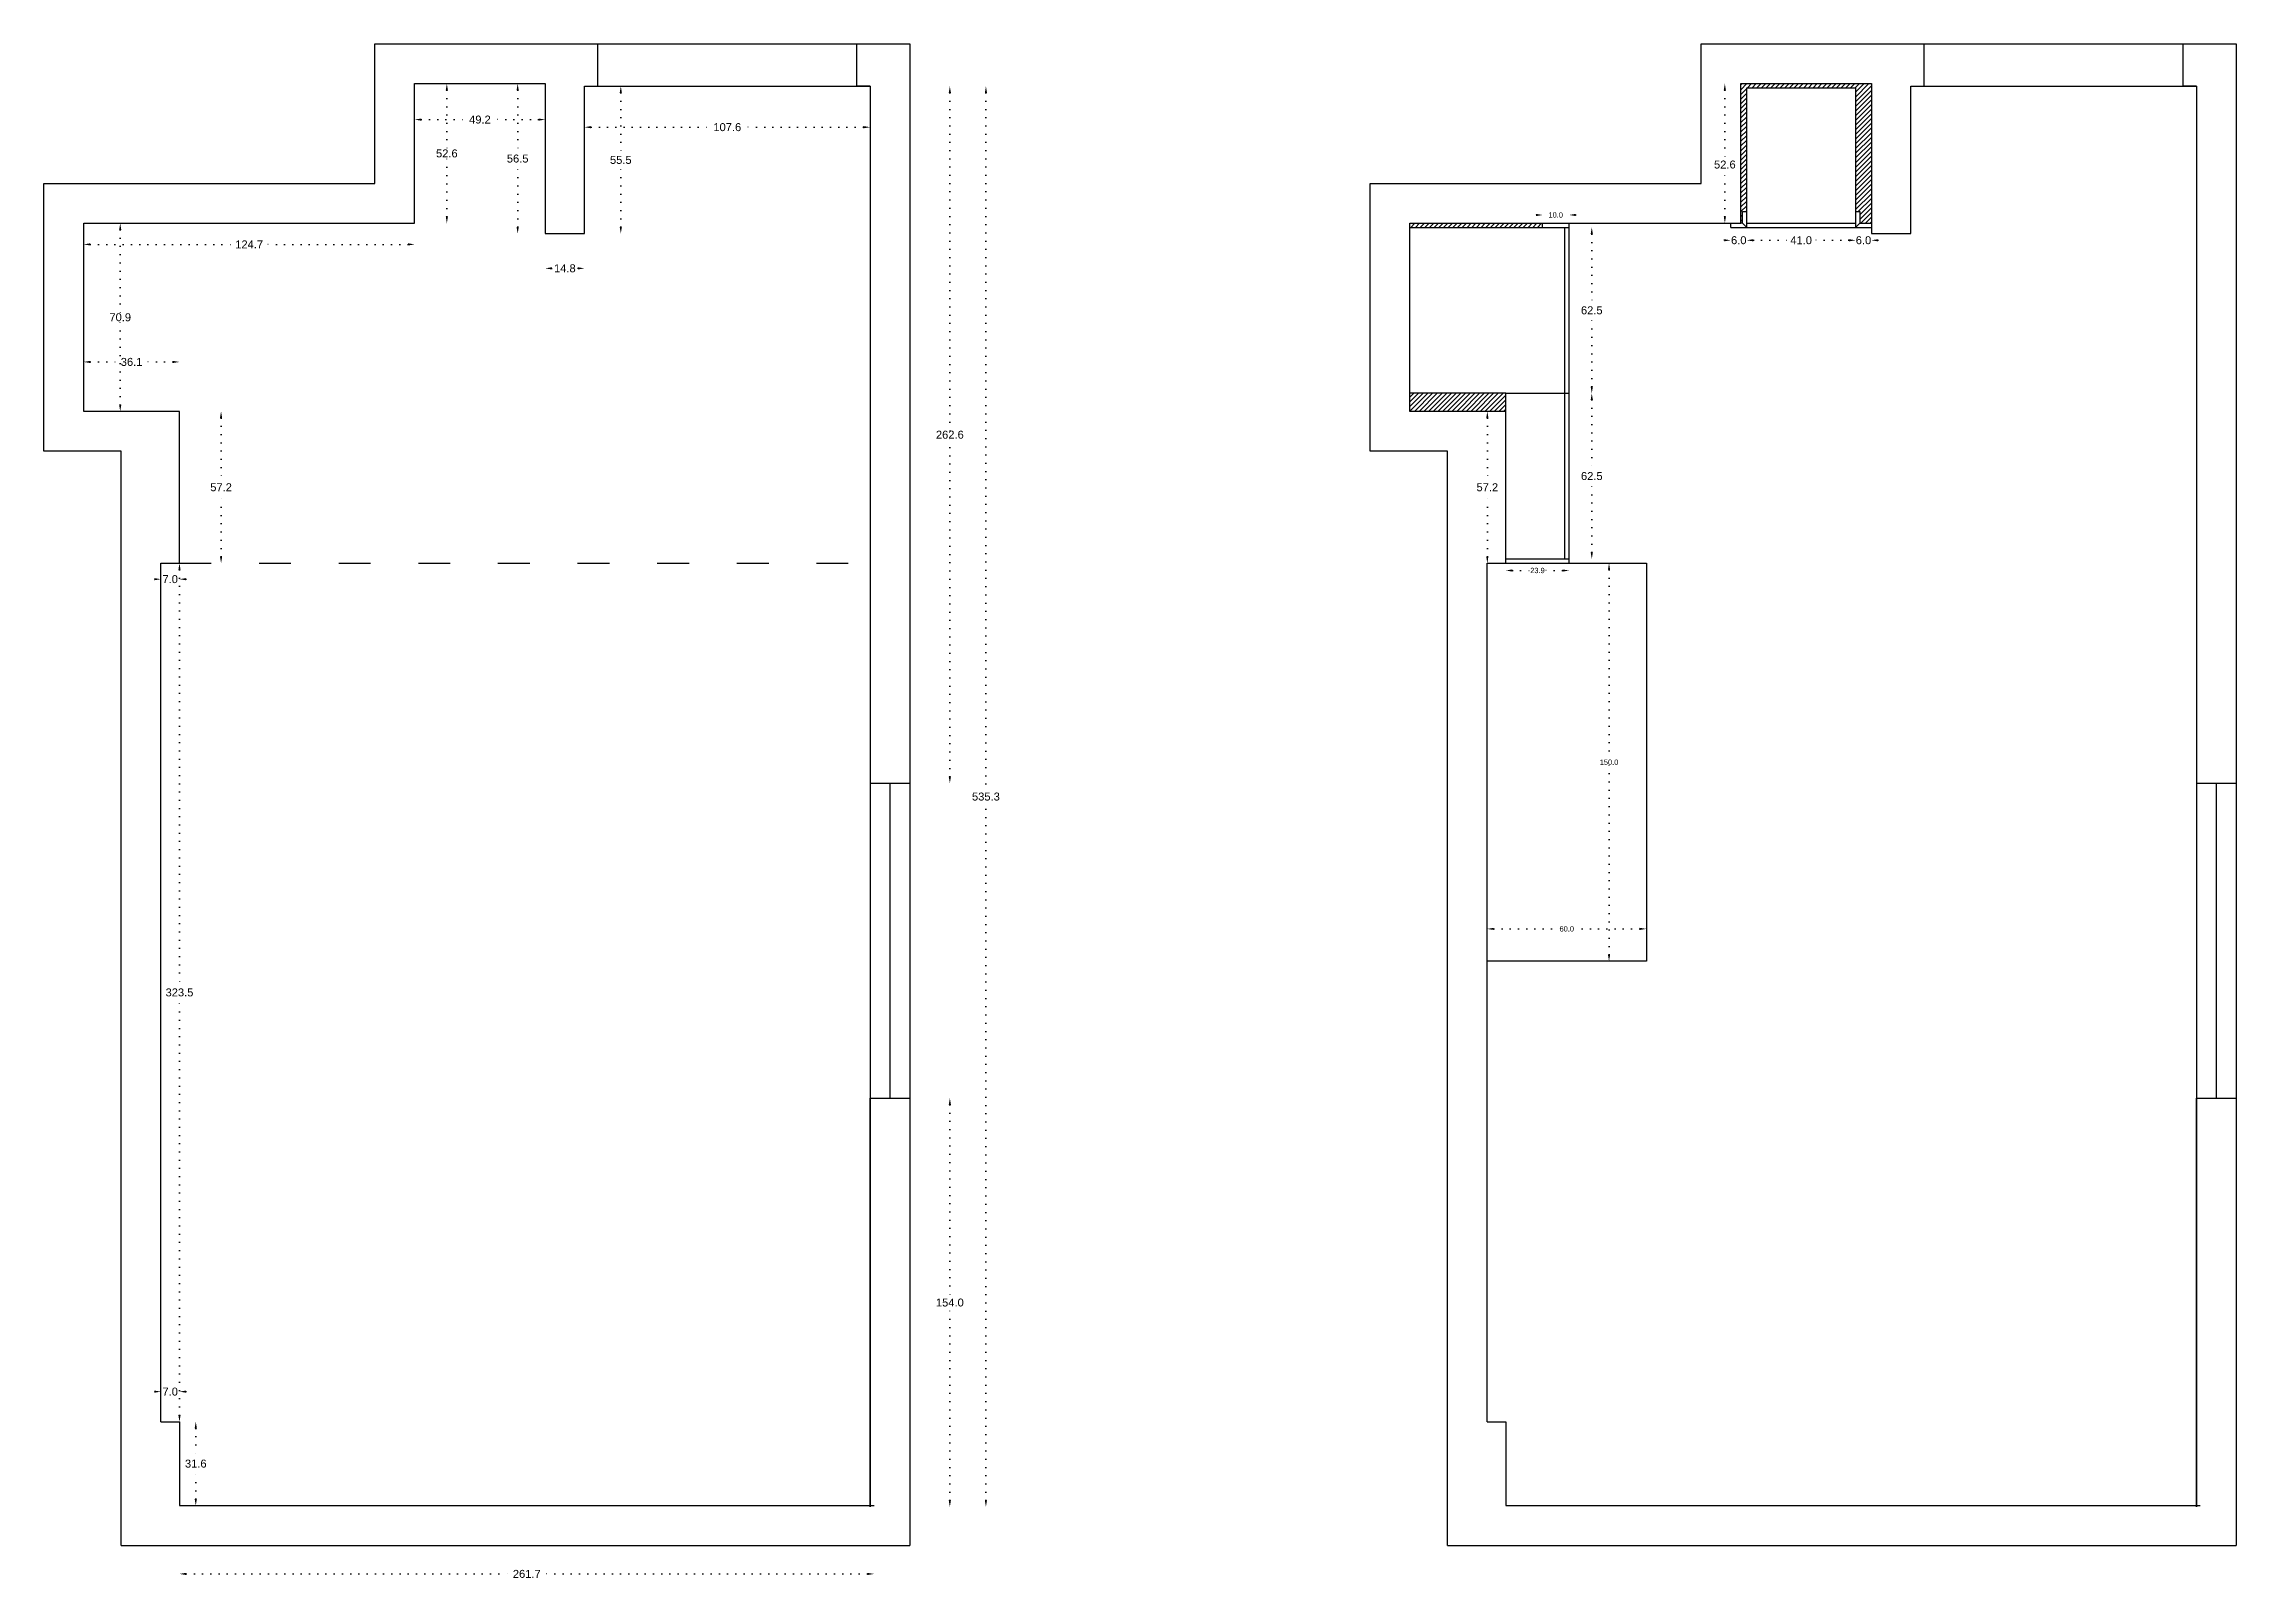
# Model space of a CAD drawing. Header units: centimetres. Extents: x 57 to 5031, y 102 to 2747.
# Drawn here: x 1350 to 2176, y 102 to 681 of the extents above; entities that cross this region are included whole.
import ezdxf

# ---------------------------------------------------------------- set-up
doc = ezdxf.new("R2010")
doc.units = ezdxf.units.CM
doc.header["$MEASUREMENT"] = 0
doc.linetypes.add('ACAD_ISO03W100', pattern=[30, 12, -18])
doc.linetypes.add('ACAD_ISO07W100', pattern=[3, 0, -3])
doc.styles.get("Standard").update_dxf_attribs({"font": 'arial.ttf'})
doc.dimstyles.new('Copy of Standard', dxfattribs={"dimtxt": 2, "dimasz": 2.5, "dimexe": 0.18, "dimexo": 0.0625, "dimgap": 0.09, "dimtad": 0, "dimtih": 1, "dimtoh": 1, "dimdec": 1, "dimzin": 0, "dimdsep": 46, "dimtxsty": 'Standard', "dimcen": 0.09, "dimse1": 1, "dimse2": 1, "dimadec": 0, "dimazin": 0, "dimtfac": 1, "dimtdec": 1, "dimtofl": 0, "dimtmove": 0, "dimatfit": 3, "dimfxl": 1, "dimtolj": 1, "dimtzin": 0, "dimarcsym": 0})
doc.dimstyles.get("Standard").update_dxf_attribs({"dimtxt": 3, "dimasz": 2.5, "dimexe": 0.18, "dimexo": 0.0625, "dimgap": 0.09, "dimtad": 0, "dimtih": 1, "dimtoh": 1, "dimdec": 1, "dimzin": 0, "dimdsep": 46, "dimtxsty": 'Standard', "dimcen": 0.09, "dimse1": 1, "dimse2": 1, "dimadec": 0, "dimazin": 0, "dimtfac": 1, "dimtdec": 1, "dimtofl": 0, "dimtmove": 0, "dimatfit": 3, "dimfxl": 1, "dimtolj": 1, "dimtzin": 0, "dimarcsym": 0})

msp = doc.modelspace()

# ---------------------------------------------------------------- blocks, each defined once
blk = doc.blocks.new('*D20')
at = {"color": 0, "linetype": 'ACAD_ISO07W100', "lineweight": -2, "transparency": 16777216}
for p, q in [((1556.33, 649.56), (1602.62, 649.56)), ((1658.93, 649.56), (1612.64, 649.56))]:
    blk.add_line(p, q, dxfattribs=at)
at = {"color": 0, "transparency": 16777216}
for points in [[(1556.33, 649.97), (1556.33, 649.14), (1553.83, 649.56)], [(1658.93, 649.97), (1658.93, 649.14), (1661.43, 649.56)]]:
    blk.add_solid(points, dxfattribs=at)
at = {"layer": 'Defpoints', "color": 0, "transparency": 16777216}
for p in [(1553.83, 664.97), (1661.43, 664.97), (1553.83, 649.56)]:
    blk.add_point(p, dxfattribs=at)
at = {"color": 0, "transparency": 16777216, "insert": (1607.63, 649.56), "char_height": 3, "attachment_point": 5}
blk.add_mtext('\\A1;107.6', dxfattribs=at)
blk = doc.blocks.new('*D21')
at = {"color": 0, "linetype": 'ACAD_ISO07W100', "lineweight": -2, "transparency": 16777216}
for p, q in [((1567.51, 662.47), (1567.51, 638.83)), ((1567.51, 611.97), (1567.51, 635.6))]:
    blk.add_line(p, q, dxfattribs=at)
at = {"color": 0, "transparency": 16777216}
for points in [[(1567.09, 662.47), (1567.92, 662.47), (1567.51, 664.97)], [(1567.09, 611.97), (1567.92, 611.97), (1567.51, 609.47)]]:
    blk.add_solid(points, dxfattribs=at)
at = {"layer": 'Defpoints', "color": 0, "transparency": 16777216}
for p in [(1553.83, 664.97), (1567.51, 664.97), (1553.83, 609.47)]:
    blk.add_point(p, dxfattribs=at)
at = {"color": 0, "transparency": 16777216, "insert": (1567.51, 637.22), "char_height": 3, "attachment_point": 5}
blk.add_mtext('\\A1;55.5', dxfattribs=at)
blk = doc.blocks.new('*D22')
at = {"color": 0, "linetype": 'ACAD_ISO07W100', "lineweight": -2, "transparency": 16777216}
for p, q in [((1541.53, 596.37), (1542.58, 596.37)), ((1551.33, 596.37), (1550.27, 596.37))]:
    blk.add_line(p, q, dxfattribs=at)
at = {"color": 0, "transparency": 16777216}
for points in [[(1541.53, 596.78), (1541.53, 595.95), (1539.03, 596.37)], [(1551.33, 596.78), (1551.33, 595.95), (1553.83, 596.37)]]:
    blk.add_solid(points, dxfattribs=at)
at = {"layer": 'Defpoints', "color": 0, "transparency": 16777216}
for p in [(1539.03, 609.47), (1553.83, 609.47), (1553.83, 596.37)]:
    blk.add_point(p, dxfattribs=at)
at = {"color": 0, "transparency": 16777216, "insert": (1546.43, 596.37), "char_height": 3, "attachment_point": 5}
blk.add_mtext('\\A1;14.8', dxfattribs=at)
blk = doc.blocks.new('*D23')
at = {"color": 0, "linetype": 'ACAD_ISO07W100', "lineweight": -2, "transparency": 16777216}
for p, q in [((1528.65, 663.47), (1528.65, 639.34)), ((1528.65, 611.97), (1528.65, 636.09))]:
    blk.add_line(p, q, dxfattribs=at)
at = {"color": 0, "transparency": 16777216}
for points in [[(1528.23, 663.47), (1529.07, 663.47), (1528.65, 665.97)], [(1528.23, 611.97), (1529.07, 611.97), (1528.65, 609.47)]]:
    blk.add_solid(points, dxfattribs=at)
at = {"layer": 'Defpoints', "color": 0, "transparency": 16777216}
for p in [(1528.65, 665.97), (1539.03, 665.97), (1539.03, 609.47)]:
    blk.add_point(p, dxfattribs=at)
at = {"color": 0, "transparency": 16777216, "insert": (1528.65, 637.72), "char_height": 3, "attachment_point": 5}
blk.add_mtext('\\A1;56.5', dxfattribs=at)
blk = doc.blocks.new('*D24')
at = {"color": 0, "linetype": 'ACAD_ISO07W100', "lineweight": -2, "transparency": 16777216}
for p, q in [((1492.33, 652.42), (1510.4, 652.42)), ((1536.53, 652.42), (1518.46, 652.42))]:
    blk.add_line(p, q, dxfattribs=at)
at = {"color": 0, "transparency": 16777216}
for points in [[(1492.33, 652.84), (1492.33, 652.01), (1489.83, 652.42)], [(1536.53, 652.84), (1536.53, 652.01), (1539.03, 652.42)]]:
    blk.add_solid(points, dxfattribs=at)
at = {"layer": 'Defpoints', "color": 0, "transparency": 16777216}
for p in [(1489.83, 665.97), (1539.03, 665.97), (1539.03, 652.42)]:
    blk.add_point(p, dxfattribs=at)
at = {"color": 0, "transparency": 16777216, "insert": (1514.43, 652.42), "char_height": 3, "attachment_point": 5}
blk.add_mtext('\\A1;49.2', dxfattribs=at)
blk = doc.blocks.new('*D25')
at = {"color": 0, "linetype": 'ACAD_ISO07W100', "lineweight": -2, "transparency": 16777216}
for p, q in [((1501.96, 663.47), (1501.96, 641.29)), ((1501.96, 615.87), (1501.96, 638.04))]:
    blk.add_line(p, q, dxfattribs=at)
at = {"color": 0, "transparency": 16777216}
for points in [[(1501.55, 663.47), (1502.38, 663.47), (1501.96, 665.97)], [(1501.55, 615.87), (1502.38, 615.87), (1501.96, 613.37)]]:
    blk.add_solid(points, dxfattribs=at)
at = {"layer": 'Defpoints', "color": 0, "transparency": 16777216}
for p in [(1489.83, 665.97), (1501.96, 665.97), (1489.83, 613.37)]:
    blk.add_point(p, dxfattribs=at)
at = {"color": 0, "transparency": 16777216, "insert": (1501.96, 639.67), "char_height": 3, "attachment_point": 5}
blk.add_mtext('\\A1;52.6', dxfattribs=at)
blk = doc.blocks.new('*D26')
at = {"color": 0, "linetype": 'ACAD_ISO07W100', "lineweight": -2, "transparency": 16777216}
for p, q in [((1367.63, 605.4), (1422.47, 605.4)), ((1487.33, 605.4), (1432.49, 605.4))]:
    blk.add_line(p, q, dxfattribs=at)
at = {"color": 0, "transparency": 16777216}
for points in [[(1367.63, 605.82), (1367.63, 604.99), (1365.13, 605.4)], [(1487.33, 605.82), (1487.33, 604.99), (1489.83, 605.4)]]:
    blk.add_solid(points, dxfattribs=at)
at = {"layer": 'Defpoints', "color": 0, "transparency": 16777216}
for p in [(1365.13, 613.37), (1489.83, 613.37), (1365.13, 605.4)]:
    blk.add_point(p, dxfattribs=at)
at = {"color": 0, "transparency": 16777216, "insert": (1427.48, 605.4), "char_height": 3, "attachment_point": 5}
blk.add_mtext('\\A1;124.7', dxfattribs=at)
blk = doc.blocks.new('*D27')
at = {"color": 0, "linetype": 'ACAD_ISO07W100', "lineweight": -2, "transparency": 16777216}
for p, q in [((1378.91, 610.87), (1378.91, 579.54)), ((1378.91, 544.97), (1378.91, 576.29))]:
    blk.add_line(p, q, dxfattribs=at)
at = {"color": 0, "transparency": 16777216}
for points in [[(1378.49, 610.87), (1379.32, 610.87), (1378.91, 613.37)], [(1378.49, 544.97), (1379.32, 544.97), (1378.91, 542.47)]]:
    blk.add_solid(points, dxfattribs=at)
at = {"layer": 'Defpoints', "color": 0, "transparency": 16777216}
for p in [(1365.13, 613.37), (1378.91, 613.37), (1365.13, 542.47)]:
    blk.add_point(p, dxfattribs=at)
at = {"color": 0, "transparency": 16777216, "insert": (1378.91, 577.92), "char_height": 3, "attachment_point": 5}
blk.add_mtext('\\A1;70.9', dxfattribs=at)
blk = doc.blocks.new('*D28')
at = {"color": 0, "linetype": 'ACAD_ISO07W100', "lineweight": -2, "transparency": 16777216}
for p, q in [((1367.63, 561.1), (1379.48, 561.1)), ((1398.73, 561.1), (1386.87, 561.1))]:
    blk.add_line(p, q, dxfattribs=at)
at = {"color": 0, "transparency": 16777216}
for points in [[(1367.63, 561.52), (1367.63, 560.69), (1365.13, 561.1)], [(1398.73, 561.52), (1398.73, 560.69), (1401.23, 561.1)]]:
    blk.add_solid(points, dxfattribs=at)
at = {"layer": 'Defpoints', "color": 0, "transparency": 16777216}
for p in [(1401.23, 561.1), (1365.13, 542.47), (1401.23, 542.47)]:
    blk.add_point(p, dxfattribs=at)
at = {"color": 0, "transparency": 16777216, "insert": (1383.18, 561.1), "char_height": 3, "attachment_point": 5}
blk.add_mtext('\\A1;36.1', dxfattribs=at)
blk = doc.blocks.new('*D29')
at = {"color": 0, "linetype": 'ACAD_ISO07W100', "lineweight": -2, "transparency": 16777216}
for p, q in [((1416.9, 539.97), (1416.9, 515.49)), ((1416.9, 487.77), (1416.9, 512.24))]:
    blk.add_line(p, q, dxfattribs=at)
at = {"color": 0, "transparency": 16777216}
for points in [[(1416.48, 539.97), (1417.32, 539.97), (1416.9, 542.47)], [(1416.48, 487.77), (1417.32, 487.77), (1416.9, 485.27)]]:
    blk.add_solid(points, dxfattribs=at)
at = {"layer": 'Defpoints', "color": 0, "transparency": 16777216}
for p in [(1401.23, 542.47), (1401.23, 485.27), (1416.9, 485.27)]:
    blk.add_point(p, dxfattribs=at)
at = {"color": 0, "transparency": 16777216, "insert": (1416.9, 513.87), "char_height": 3, "attachment_point": 5}
blk.add_mtext('\\A1;57.2', dxfattribs=at)
blk = doc.blocks.new('*D30')
at = {"color": 0, "linetype": 'ACAD_ISO07W100', "lineweight": -2, "transparency": 16777216}
for p, q in [((1391.73, 479.24), (1389.23, 479.24)), ((1403.73, 479.24), (1406.23, 479.24))]:
    blk.add_line(p, q, dxfattribs=at)
at = {"color": 0, "transparency": 16777216}
for points in [[(1391.73, 479.66), (1391.73, 478.83), (1394.23, 479.24)], [(1403.73, 479.66), (1403.73, 478.83), (1401.23, 479.24)]]:
    blk.add_solid(points, dxfattribs=at)
at = {"layer": 'Defpoints', "color": 0, "transparency": 16777216}
for p in [(1394.23, 485.27), (1401.23, 485.27), (1401.23, 479.24)]:
    blk.add_point(p, dxfattribs=at)
at = {"color": 0, "transparency": 16777216, "insert": (1397.73, 479.24), "char_height": 3, "attachment_point": 5}
blk.add_mtext('\\A1;7.0', dxfattribs=at)
blk = doc.blocks.new('*D31')
at = {"color": 0, "linetype": 'ACAD_ISO07W100', "lineweight": -2, "transparency": 16777216}
for p, q in [((1401.23, 482.77), (1401.23, 325.14)), ((1401.23, 164.27), (1401.23, 321.89))]:
    blk.add_line(p, q, dxfattribs=at)
at = {"color": 0, "transparency": 16777216}
for points in [[(1400.81, 482.77), (1401.64, 482.77), (1401.23, 485.27)], [(1400.81, 164.27), (1401.64, 164.27), (1401.23, 161.77)]]:
    blk.add_solid(points, dxfattribs=at)
at = {"layer": 'Defpoints', "color": 0, "transparency": 16777216}
for p in [(1394.23, 485.27), (1394.23, 161.77), (1401.23, 161.77)]:
    blk.add_point(p, dxfattribs=at)
at = {"color": 0, "transparency": 16777216, "insert": (1401.23, 323.52), "char_height": 3, "attachment_point": 5}
blk.add_mtext('\\A1;323.5', dxfattribs=at)
blk = doc.blocks.new('*D19')
at = {"color": 0, "linetype": 'ACAD_ISO07W100', "lineweight": -2, "transparency": 16777216}
for p, q in [((1391.73, 173.11), (1389.23, 173.11)), ((1403.73, 173.11), (1406.23, 173.11))]:
    blk.add_line(p, q, dxfattribs=at)
at = {"color": 0, "transparency": 16777216}
for points in [[(1391.73, 173.53), (1391.73, 172.69), (1394.23, 173.11)], [(1403.73, 173.53), (1403.73, 172.69), (1401.23, 173.11)]]:
    blk.add_solid(points, dxfattribs=at)
at = {"layer": 'Defpoints', "color": 0, "transparency": 16777216}
for p in [(1401.23, 173.11), (1394.23, 161.77), (1401.23, 161.77)]:
    blk.add_point(p, dxfattribs=at)
at = {"color": 0, "transparency": 16777216, "insert": (1397.73, 173.11), "char_height": 3, "attachment_point": 5}
blk.add_mtext('\\A1;7.0', dxfattribs=at)
blk = doc.blocks.new('*D32')
at = {"color": 0, "linetype": 'ACAD_ISO07W100', "lineweight": -2, "transparency": 16777216}
for p, q in [((1407.37, 159.27), (1407.37, 147.59)), ((1407.37, 132.67), (1407.37, 144.34))]:
    blk.add_line(p, q, dxfattribs=at)
at = {"color": 0, "transparency": 16777216}
for points in [[(1406.95, 159.27), (1407.79, 159.27), (1407.37, 161.77)], [(1406.95, 132.67), (1407.79, 132.67), (1407.37, 130.17)]]:
    blk.add_solid(points, dxfattribs=at)
at = {"layer": 'Defpoints', "color": 0, "transparency": 16777216}
for p in [(1401.41, 161.77), (1401.23, 130.17), (1407.37, 130.17)]:
    blk.add_point(p, dxfattribs=at)
at = {"color": 0, "transparency": 16777216, "insert": (1407.37, 145.97), "char_height": 3, "attachment_point": 5}
blk.add_mtext('\\A1;31.6', dxfattribs=at)
blk = doc.blocks.new('*D33')
at = {"color": 0, "linetype": 'ACAD_ISO07W100', "lineweight": -2, "transparency": 16777216}
for p, q in [((1403.73, 104.42), (1526.9, 104.42)), ((1660.43, 104.42), (1537.25, 104.42))]:
    blk.add_line(p, q, dxfattribs=at)
at = {"color": 0, "transparency": 16777216}
for points in [[(1403.73, 104.83), (1403.73, 104), (1401.23, 104.42)], [(1660.43, 104.83), (1660.43, 104), (1662.93, 104.42)]]:
    blk.add_solid(points, dxfattribs=at)
at = {"layer": 'Defpoints', "color": 0, "transparency": 16777216}
for p in [(1401.23, 130.17), (1662.93, 130.17), (1662.93, 104.42)]:
    blk.add_point(p, dxfattribs=at)
at = {"color": 0, "transparency": 16777216, "insert": (1532.08, 104.42), "char_height": 3, "attachment_point": 5}
blk.add_mtext('\\A1;261.7', dxfattribs=at)
blk = doc.blocks.new('*D34')
at = {"color": 0, "linetype": 'ACAD_ISO07W100', "lineweight": -2, "transparency": 16777216}
for p, q in [((1705.07, 662.47), (1705.07, 398.94)), ((1705.07, 132.17), (1705.07, 395.69))]:
    blk.add_line(p, q, dxfattribs=at)
at = {"color": 0, "transparency": 16777216}
for points in [[(1704.66, 662.47), (1705.49, 662.47), (1705.07, 664.97)], [(1704.66, 132.17), (1705.49, 132.17), (1705.07, 129.67)]]:
    blk.add_solid(points, dxfattribs=at)
at = {"layer": 'Defpoints', "color": 0, "transparency": 16777216}
for p in [(1661.43, 664.97), (1705.07, 664.97), (1661.43, 129.67)]:
    blk.add_point(p, dxfattribs=at)
at = {"color": 0, "transparency": 16777216, "insert": (1705.07, 397.32), "char_height": 3, "attachment_point": 5}
blk.add_mtext('\\A1;535.3', dxfattribs=at)
blk = doc.blocks.new('*D35')
at = {"color": 0, "linetype": 'ACAD_ISO07W100', "lineweight": -2, "transparency": 16777216}
for p, q in [((1691.48, 662.47), (1691.48, 535.29)), ((1691.48, 404.87), (1691.48, 532.04))]:
    blk.add_line(p, q, dxfattribs=at)
at = {"color": 0, "transparency": 16777216}
for points in [[(1691.06, 662.47), (1691.9, 662.47), (1691.48, 664.97)], [(1691.06, 404.87), (1691.9, 404.87), (1691.48, 402.37)]]:
    blk.add_solid(points, dxfattribs=at)
at = {"layer": 'Defpoints', "color": 0, "transparency": 16777216}
for p in [(1661.43, 664.97), (1661.43, 402.37), (1691.48, 402.37)]:
    blk.add_point(p, dxfattribs=at)
at = {"color": 0, "transparency": 16777216, "insert": (1691.48, 533.67), "char_height": 3, "attachment_point": 5}
blk.add_mtext('\\A1;262.6', dxfattribs=at)
blk = doc.blocks.new('*D36')
at = {"color": 0, "linetype": 'ACAD_ISO07W100', "lineweight": -2, "transparency": 16777216}
for p, q in [((1691.48, 281.17), (1691.48, 208.29)), ((1691.48, 132.17), (1691.48, 205.04))]:
    blk.add_line(p, q, dxfattribs=at)
at = {"color": 0, "transparency": 16777216}
for points in [[(1691.06, 281.17), (1691.9, 281.17), (1691.48, 283.67)], [(1691.06, 132.17), (1691.9, 132.17), (1691.48, 129.67)]]:
    blk.add_solid(points, dxfattribs=at)
at = {"layer": 'Defpoints', "color": 0, "transparency": 16777216}
for p in [(1661.43, 283.67), (1661.43, 129.67), (1691.48, 129.67)]:
    blk.add_point(p, dxfattribs=at)
at = {"color": 0, "transparency": 16777216, "insert": (1691.48, 206.67), "char_height": 3, "attachment_point": 5}
blk.add_mtext('\\A1;154.0', dxfattribs=at)
blk = doc.blocks.new('*D55')
at = {"color": 0, "linetype": 'ACAD_ISO07W100', "lineweight": -2, "transparency": 16777216}
for p, q in [((1933.34, 609.27), (1933.34, 582.16)), ((1933.34, 551.82), (1933.34, 578.92))]:
    blk.add_line(p, q, dxfattribs=at)
at = {"color": 0, "transparency": 16777216}
for points in [[(1932.92, 609.27), (1933.76, 609.27), (1933.34, 611.77)], [(1932.92, 551.82), (1933.76, 551.82), (1933.34, 549.32)]]:
    blk.add_solid(points, dxfattribs=at)
at = {"layer": 'Defpoints', "color": 0, "transparency": 16777216}
for p in [(1924.82, 611.77), (1924.82, 549.32), (1933.34, 549.32)]:
    blk.add_point(p, dxfattribs=at)
at = {"color": 0, "transparency": 16777216, "insert": (1933.34, 580.54), "char_height": 3, "attachment_point": 5}
blk.add_mtext('\\A1;62.5', dxfattribs=at)
blk = doc.blocks.new('*D56')
at = {"color": 0, "linetype": 'ACAD_ISO07W100', "lineweight": -2, "transparency": 16777216}
for p, q in [((1933.34, 546.82), (1933.34, 519.71)), ((1933.34, 489.37), (1933.34, 516.47))]:
    blk.add_line(p, q, dxfattribs=at)
at = {"color": 0, "transparency": 16777216}
for points in [[(1932.92, 546.82), (1933.76, 546.82), (1933.34, 549.32)], [(1932.92, 489.37), (1933.76, 489.37), (1933.34, 486.87)]]:
    blk.add_solid(points, dxfattribs=at)
at = {"layer": 'Defpoints', "color": 0, "transparency": 16777216}
for p in [(1924.82, 549.32), (1924.82, 486.87), (1933.34, 486.87)]:
    blk.add_point(p, dxfattribs=at)
at = {"color": 0, "transparency": 16777216, "insert": (1933.34, 518.09), "char_height": 3, "attachment_point": 5}
blk.add_mtext('\\A1;62.5', dxfattribs=at)
blk = doc.blocks.new('*D57')
at = {"color": 0, "linetype": 'ACAD_ISO07W100', "lineweight": -2, "transparency": 16777216}
for p, q in [((1893.99, 539.97), (1893.99, 515.49)), ((1893.99, 487.77), (1893.99, 512.24))]:
    blk.add_line(p, q, dxfattribs=at)
at = {"color": 0, "transparency": 16777216}
for points in [[(1893.57, 539.97), (1894.4, 539.97), (1893.99, 542.47)], [(1893.57, 487.77), (1894.4, 487.77), (1893.99, 485.27)]]:
    blk.add_solid(points, dxfattribs=at)
at = {"layer": 'Defpoints', "color": 0, "transparency": 16777216}
for p in [(1900.92, 542.47), (1893.99, 485.27), (1900.92, 485.27)]:
    blk.add_point(p, dxfattribs=at)
at = {"color": 0, "transparency": 16777216, "insert": (1893.99, 513.87), "char_height": 3, "attachment_point": 5}
blk.add_mtext('\\A1;57.2', dxfattribs=at)
blk = doc.blocks.new('*D58')
at = {"color": 0, "linetype": 'ACAD_ISO07W100', "lineweight": -2, "transparency": 16777216}
for p, q in [((1994.22, 606.95), (2008.18, 606.95)), ((2030.22, 606.95), (2016.26, 606.95))]:
    blk.add_line(p, q, dxfattribs=at)
at = {"color": 0, "transparency": 16777216}
for points in [[(1994.22, 607.36), (1994.22, 606.53), (1991.72, 606.95)], [(2030.22, 607.36), (2030.22, 606.53), (2032.72, 606.95)]]:
    blk.add_solid(points, dxfattribs=at)
at = {"layer": 'Defpoints', "color": 0, "transparency": 16777216}
for p in [(1991.72, 664.37), (2032.72, 664.37), (1991.72, 606.95)]:
    blk.add_point(p, dxfattribs=at)
at = {"color": 0, "transparency": 16777216, "insert": (2012.22, 606.95), "char_height": 3, "attachment_point": 5}
blk.add_mtext('\\A1;41.0', dxfattribs=at)
blk = doc.blocks.new('*D59')
at = {"color": 0, "linetype": 'ACAD_ISO07W100', "lineweight": -2, "transparency": 16777216}
for p, q in [((1983.48, 663.47), (1983.48, 637.09)), ((1983.48, 615.87), (1983.48, 633.85))]:
    blk.add_line(p, q, dxfattribs=at)
at = {"color": 0, "transparency": 16777216}
for points in [[(1983.06, 663.47), (1983.89, 663.47), (1983.48, 665.97)], [(1983.06, 615.87), (1983.89, 615.87), (1983.48, 613.37)]]:
    blk.add_solid(points, dxfattribs=at)
at = {"layer": 'Defpoints', "color": 0, "transparency": 16777216}
for p in [(2032.72, 665.97), (1983.48, 613.37), (2032.72, 613.37)]:
    blk.add_point(p, dxfattribs=at)
at = {"color": 0, "transparency": 16777216, "insert": (1983.48, 635.47), "char_height": 3, "attachment_point": 5}
blk.add_mtext('\\A1;52.6', dxfattribs=at)
blk = doc.blocks.new('*D61')
at = {"color": 0, "linetype": 'ACAD_ISO07W100', "lineweight": -2, "transparency": 16777216}
for p, q in [((2030.22, 606.95), (2027.72, 606.95)), ((2041.22, 606.95), (2043.72, 606.95))]:
    blk.add_line(p, q, dxfattribs=at)
at = {"color": 0, "transparency": 16777216}
for points in [[(2030.22, 607.36), (2030.22, 606.53), (2032.72, 606.95)], [(2041.22, 607.36), (2041.22, 606.53), (2038.72, 606.95)]]:
    blk.add_solid(points, dxfattribs=at)
at = {"layer": 'Defpoints', "color": 0, "transparency": 16777216}
for p in [(2032.72, 611.77), (2038.72, 611.77), (2038.72, 606.95)]:
    blk.add_point(p, dxfattribs=at)
at = {"color": 0, "transparency": 16777216, "insert": (2035.72, 606.95), "char_height": 3, "attachment_point": 5}
blk.add_mtext('\\A1;6.0', dxfattribs=at)
blk = doc.blocks.new('*D62')
at = {"color": 0, "linetype": 'ACAD_ISO07W100', "lineweight": -2, "transparency": 16777216}
for p, q in [((1983.22, 606.95), (1980.72, 606.95)), ((1994.22, 606.95), (1996.72, 606.95))]:
    blk.add_line(p, q, dxfattribs=at)
at = {"color": 0, "transparency": 16777216}
for points in [[(1983.22, 607.36), (1983.22, 606.53), (1985.72, 606.95)], [(1994.22, 607.36), (1994.22, 606.53), (1991.72, 606.95)]]:
    blk.add_solid(points, dxfattribs=at)
at = {"layer": 'Defpoints', "color": 0, "transparency": 16777216}
for p in [(1985.72, 611.77), (1991.72, 611.77), (1985.72, 606.95)]:
    blk.add_point(p, dxfattribs=at)
at = {"color": 0, "transparency": 16777216, "insert": (1988.72, 606.95), "char_height": 3, "attachment_point": 5}
blk.add_mtext('\\A1;6.0', dxfattribs=at)
blk = doc.blocks.new('*D98')
at = {"color": 0, "linetype": 'ACAD_ISO07W100', "lineweight": -2, "transparency": 16777216}
for p, q in [((1903.42, 482.51), (1910.16, 482.51)), ((1922.32, 482.51), (1915.58, 482.51))]:
    blk.add_line(p, q, dxfattribs=at)
at = {"color": 0, "transparency": 16777216}
for points in [[(1903.42, 482.93), (1903.42, 482.1), (1900.92, 482.51)], [(1922.32, 482.93), (1922.32, 482.1), (1924.82, 482.51)]]:
    blk.add_solid(points, dxfattribs=at)
at = {"layer": 'Defpoints', "color": 0, "transparency": 16777216}
for p in [(1900.92, 485.27), (1900.92, 482.51), (1924.82, 485.27)]:
    blk.add_point(p, dxfattribs=at)
at = {"color": 0, "transparency": 16777216, "insert": (1912.87, 482.51), "char_height": 2, "attachment_point": 5}
blk.add_mtext('\\A1;23.9', dxfattribs=at)
blk = doc.blocks.new('*D99')
at = {"color": 0, "linetype": 'ACAD_ISO07W100', "lineweight": -2, "transparency": 16777216}
for p, q in [((1912.32, 616.48), (1909.82, 616.48)), ((1927.32, 616.48), (1929.82, 616.48))]:
    blk.add_line(p, q, dxfattribs=at)
at = {"color": 0, "transparency": 16777216}
for points in [[(1912.32, 616.9), (1912.32, 616.06), (1914.82, 616.48)], [(1927.32, 616.9), (1927.32, 616.06), (1924.82, 616.48)]]:
    blk.add_solid(points, dxfattribs=at)
at = {"layer": 'Defpoints', "color": 0, "transparency": 16777216}
for p in [(1914.82, 613.37), (1924.82, 616.48), (1924.82, 613.37)]:
    blk.add_point(p, dxfattribs=at)
at = {"color": 0, "transparency": 16777216, "insert": (1919.76, 616.48), "char_height": 2, "attachment_point": 5}
blk.add_mtext('\\A1;10.0', dxfattribs=at)
blk = doc.blocks.new('*D283')
at = {"color": 0, "linetype": 'ACAD_ISO07W100', "lineweight": -2, "transparency": 16777216}
for p, q in [((1939.84, 482.77), (1939.84, 411.38)), ((1939.84, 337.77), (1939.84, 409.16))]:
    blk.add_line(p, q, dxfattribs=at)
at = {"color": 0, "transparency": 16777216}
for points in [[(1939.43, 482.77), (1940.26, 482.77), (1939.84, 485.27)], [(1939.43, 337.77), (1940.26, 337.77), (1939.84, 335.27)]]:
    blk.add_solid(points, dxfattribs=at)
at = {"layer": 'Defpoints', "color": 0, "transparency": 16777216}
for p in [(1939.84, 485.27), (1953.92, 485.27), (1953.92, 335.27)]:
    blk.add_point(p, dxfattribs=at)
at = {"color": 0, "transparency": 16777216, "insert": (1939.84, 410.27), "char_height": 2, "attachment_point": 5}
blk.add_mtext('\\A1;150.0', dxfattribs=at)
blk = doc.blocks.new('*D284')
at = {"color": 0, "linetype": 'ACAD_ISO07W100', "lineweight": -2, "transparency": 16777216}
for p, q in [((1896.42, 347.47), (1921.23, 347.47)), ((1951.42, 347.47), (1926.61, 347.47))]:
    blk.add_line(p, q, dxfattribs=at)
at = {"color": 0, "transparency": 16777216}
for points in [[(1896.42, 347.89), (1896.42, 347.06), (1893.92, 347.47)], [(1951.42, 347.89), (1951.42, 347.06), (1953.92, 347.47)]]:
    blk.add_solid(points, dxfattribs=at)
at = {"layer": 'Defpoints', "color": 0, "transparency": 16777216}
for p in [(1953.92, 347.47), (1893.92, 335.27), (1953.92, 335.27)]:
    blk.add_point(p, dxfattribs=at)
at = {"color": 0, "transparency": 16777216, "insert": (1923.92, 347.47), "char_height": 2, "attachment_point": 5}
blk.add_mtext('\\A1;60.0', dxfattribs=at)

# ---------------------------------------------------------------- dimensions: what is measured, and where the dimension line sits
at = {"color": 30, "true_color": 0xf26722}
for base, p1, p2, picture, middle in [((1539.03, 652.42), (1489.83, 665.97), (1539.03, 665.97), '*D24', (1514.43, 652.42)), ((1553.83, 649.56), (1661.43, 664.97), (1553.83, 664.97), '*D20', (1607.63, 649.56)), ((1365.13, 605.4), (1489.83, 613.37), (1365.13, 613.37), '*D26', (1427.48, 605.4)), ((1553.83, 596.37), (1539.03, 609.47), (1553.83, 609.47), '*D22', (1546.43, 596.37)), ((1401.23, 561.1), (1365.13, 542.47), (1401.23, 542.47), '*D28', (1383.18, 561.1)), ((1401.23, 479.24), (1394.23, 485.27), (1401.23, 485.27), '*D30', (1397.73, 479.24)), ((1401.23, 173.11), (1394.23, 161.77), (1401.23, 161.77), '*D19', (1397.73, 173.11)), ((1662.93, 104.42), (1401.23, 130.17), (1662.93, 130.17), '*D33', (1532.08, 104.42))]:
    dim = msp.add_linear_dim(base=base, p1=p1, p2=p2, dimstyle='Standard', dxfattribs=at)
    dim.commit()
    dim.dimension.update_dxf_attribs({"geometry": picture, "text_midpoint": middle})
for base, p1, p2, picture, middle in [((1501.96, 665.97), (1489.83, 613.37), (1489.83, 665.97), '*D25', (1501.96, 639.67)), ((1528.65, 665.97), (1539.03, 609.47), (1539.03, 665.97), '*D23', (1528.65, 637.72)), ((1567.51, 664.97), (1553.83, 609.47), (1553.83, 664.97), '*D21', (1567.51, 637.22)), ((1705.07, 664.97), (1661.43, 129.67), (1661.43, 664.97), '*D34', (1705.07, 397.32)), ((1691.48, 402.37), (1661.43, 664.97), (1661.43, 402.37), '*D35', (1691.48, 533.67)), ((1378.91, 613.37), (1365.13, 542.47), (1365.13, 613.37), '*D27', (1378.91, 577.92)), ((1416.9, 485.27), (1401.23, 542.47), (1401.23, 485.27), '*D29', (1416.9, 513.87)), ((1401.23, 161.77), (1394.23, 485.27), (1394.23, 161.77), '*D31', (1401.23, 323.52)), ((1691.48, 129.67), (1661.43, 283.67), (1661.43, 129.67), '*D36', (1691.48, 206.67)), ((1407.37, 130.17), (1401.41, 161.77), (1401.23, 130.17), '*D32', (1407.37, 145.97))]:
    dim = msp.add_linear_dim(base=base, p1=p1, p2=p2, angle=90, dimstyle='Standard', dxfattribs=at)
    dim.commit()
    dim.dimension.update_dxf_attribs({"geometry": picture, "text_midpoint": middle})
dim = msp.add_linear_dim(base=(1983.48, 613.37), p1=(2032.72, 665.97), p2=(2032.72, 613.37), angle=90, dimstyle='Standard')
dim.commit()
dim.dimension.update_dxf_attribs({"geometry": '*D59', "text_midpoint": (1983.48, 635.47), "dimtype": 160})
for base, p1, p2, dimstyle, picture, middle in [((1991.72, 606.95), (2032.72, 664.37), (1991.72, 664.37), 'Standard', '*D58', (2012.22, 606.95)), ((1924.82, 616.48), (1914.82, 613.37), (1924.82, 613.37), 'Copy of Standard', '*D99', (1919.76, 616.48))]:
    dim = msp.add_linear_dim(base=base, p1=p1, p2=p2, dimstyle=dimstyle)
    dim.commit()
    dim.dimension.update_dxf_attribs({"geometry": picture, "text_midpoint": middle, "dimtype": 160})
for base, p1, p2, angle, dimstyle, picture, middle in [((1933.34154439, 549.31650707), (1924.82082007, 611.76650707), (1924.82082007, 549.31650707), 90, 'Standard', '*D55', (1933.34154439, 580.54150707)), ((1933.34154439, 486.86650707), (1924.82082007, 549.31650707), (1924.82082007, 486.86650707), 90, 'Standard', '*D56', (1933.34154439, 518.09150707)), ((1893.99, 485.27), (1900.92, 542.47), (1900.92, 485.27), 90, 'Standard', '*D57', (1893.99, 513.87)), ((1939.84, 485.27), (1953.92, 335.27), (1953.92, 485.27), 270, 'Copy of Standard', '*D283', (1939.84, 410.27))]:
    dim = msp.add_linear_dim(base=base, p1=p1, p2=p2, angle=angle, dimstyle=dimstyle)
    dim.commit()
    dim.dimension.update_dxf_attribs({"geometry": picture, "text_midpoint": middle})
for base, p1, p2, dimstyle, picture, middle in [((1985.72, 606.95), (1991.72, 611.77), (1985.72, 611.77), 'Standard', '*D62', (1988.72, 606.95)), ((2038.72, 606.95), (2032.72, 611.77), (2038.72, 611.77), 'Standard', '*D61', (2035.72, 606.95)), ((1900.92, 482.51), (1924.82, 485.27), (1900.92, 485.27), 'Copy of Standard', '*D98', (1912.87, 482.51)), ((1953.92, 347.47), (1893.92, 335.27), (1953.92, 335.27), 'Copy of Standard', '*D284', (1923.92, 347.47))]:
    dim = msp.add_linear_dim(base=base, p1=p1, p2=p2, dimstyle=dimstyle)
    dim.commit()
    dim.dimension.update_dxf_attribs({"geometry": picture, "text_midpoint": middle})

# ---------------------------------------------------------------- hatches: boundary and pattern name
h = msp.add_hatch()
h.set_pattern_fill('ANSI31', color=256, scale=10)
h.paths.add_polyline_path([(2038.72, 665.97), (1989.52, 665.97), (1989.52, 613.37), (1990.12, 613.37), (1990.12, 617.77), (1991.72, 617.77), (1991.72, 664.37), (2032.72, 664.37), (2032.72, 617.77), (2034.32, 617.77), (2034.32, 613.37), (2038.72, 613.37)])
h = msp.add_hatch()
h.set_pattern_fill('ANSI31', color=256, scale=10)
h.paths.add_polyline_path([(1914.82, 613.37), (1864.82, 613.37), (1864.82, 611.77), (1914.82, 611.77)])
h = msp.add_hatch()
h.set_pattern_fill('ANSI31', color=256, scale=10)
h.paths.add_polyline_path([(1900.92, 549.32), (1864.82, 549.32), (1864.82, 542.47), (1900.92, 542.47)])

# ---------------------------------------------------------------- linework, layer by layer
for p, q in [((1474.83, 628.37), (1474.83, 680.97)), ((1474.83, 680.97), (1676.43, 680.97)), ((1558.83, 664.97), (1558.83, 680.97)), ((1656.43, 664.97), (1656.43, 680.97)), ((1676.43, 680.97), (1676.43, 115.17)), ((1974.52, 628.37), (1974.52, 680.97)), ((1974.52, 680.97), (2176.12, 680.97)), ((2058.52, 664.97), (2058.52, 680.97)), ((2156.12, 664.97), (2156.12, 680.97)), ((2176.12, 680.97), (2176.12, 115.17)), ((1489.83, 613.37), (1489.83, 665.97)), ((1489.83, 665.97), (1539.03, 665.97)), ((1539.03, 665.97), (1539.03, 609.47)), ((1553.83, 609.47), (1553.83, 664.97)), ((1553.83, 664.97), (1661.43, 664.97)), ((1553.83, 664.97), (1558.83, 664.97)), ((1661.43, 664.97), (1656.43, 664.97)), ((1661.43, 664.97), (1661.43, 129.67)), ((1661.43, 664.97), (1661.43, 402.37)), ((1989.52, 613.37), (1989.52, 665.97)), ((1989.52, 665.97), (2038.72, 665.97)), ((1991.72, 611.77), (1991.72, 664.37)), ((1991.72, 664.37), (2032.72, 664.37)), ((2032.72, 664.37), (2032.72, 611.77)), ((2038.72, 665.97), (2038.72, 609.47)), ((2053.52, 609.47), (2053.52, 664.97)), ((2053.52, 664.97), (2161.12, 664.97)), ((2053.52, 664.97), (2058.52, 664.97)), ((2161.12, 664.97), (2156.12, 664.97)), ((2161.12, 664.97), (2161.12, 129.67)), ((2161.12, 664.97), (2161.12, 402.37)), ((1350.13, 527.47), (1350.13, 628.37)), ((1350.13, 628.37), (1474.83, 628.37)), ((1849.82, 527.47), (1849.82, 628.37)), ((1849.82, 628.37), (1974.52, 628.37)), ((1365.13, 542.47), (1365.13, 613.37)), ((1365.13, 613.37), (1489.83, 613.37)), ((1864.82, 542.47), (1864.82, 613.37)), ((1864.82, 613.37), (1989.52, 613.37)), ((1864.82, 611.77), (1924.82, 611.77)), ((1914.82, 611.77), (1914.82, 613.37)), ((1923.22, 486.87), (1923.22, 611.77)), ((1924.82, 485.27), (1924.82, 613.37)), ((1985.72, 611.77), (1985.72, 613.37)), ((1985.72, 611.77), (2038.72, 611.77)), ((1990.12, 613.37), (1989.52, 613.37)), ((1990.12, 613.37), (1990.12, 617.77)), ((1990.12, 617.77), (1991.72, 617.77)), ((1990.12, 613.37), (1991.72, 611.77)), ((1991.72, 613.37), (2032.72, 613.37)), ((2032.72, 617.77), (2034.32, 617.77)), ((2034.32, 613.37), (2032.72, 611.77)), ((2034.32, 617.77), (2034.32, 613.37)), ((2034.32, 613.37), (2038.72, 613.37)), ((1539.03, 609.47), (1553.83, 609.47)), ((2038.72, 609.47), (2053.52, 609.47)), ((1900.92, 549.32), (1864.82, 549.32)), ((1900.92, 485.27), (1900.92, 549.32)), ((1900.92, 549.32), (1924.82, 549.32)), ((1401.23, 542.47), (1365.13, 542.47)), ((1401.23, 485.27), (1401.23, 542.47)), ((1900.92, 542.47), (1864.82, 542.47)), ((1379.23, 527.47), (1350.13, 527.47)), ((1379.23, 115.17), (1379.23, 527.47)), ((1878.92, 527.47), (1849.82, 527.47)), ((1878.92, 115.17), (1878.92, 527.47)), ((1394.23, 161.77), (1394.23, 485.27)), ((1394.23, 485.27), (1401.23, 485.27)), ((1893.92, 161.77), (1893.92, 485.27)), ((1893.92, 485.27), (1924.82, 485.27)), ((1893.92, 485.27), (1900.92, 485.27)), ((1893.92, 485.27), (1953.92, 485.27)), ((1900.92, 486.87), (1924.82, 486.87)), ((1953.92, 485.27), (1953.92, 335.27)), ((1661.43, 402.37), (1676.43, 402.37)), ((1668.93, 402.37), (1668.93, 283.67)), ((2161.12, 402.37), (2176.12, 402.37)), ((2168.62, 402.37), (2168.62, 283.67)), ((1953.92, 335.27), (1893.92, 335.27)), ((1661.43, 129.67), (1661.43, 283.67)), ((1661.43, 283.67), (1676.43, 283.67)), ((2161.12, 129.67), (2161.12, 283.67)), ((2161.12, 283.67), (2176.12, 283.67)), ((1394.23, 161.77), (1401.23, 161.77)), ((1401.23, 161.77), (1401.23, 130.17)), ((1893.92, 161.77), (1900.92, 161.77)), ((1900.92, 161.77), (1900.92, 130.17)), ((1401.23, 130.17), (1662.93, 130.17)), ((1900.92, 130.17), (2162.62, 130.17)), ((1379.23, 115.17), (1676.43, 115.17)), ((1878.92, 115.17), (2176.12, 115.17))]:
    msp.add_line(p, q)
at = {"linetype": 'ACAD_ISO03W100'}
msp.add_line((1401.23, 485.27), (1661.43, 485.27), dxfattribs=at)

msp.set_redraw_order([(e.dxf.handle, doc.entitydb.next_handle()) for e in msp.query("TEXT MTEXT ATTDEF DIMENSION ARC_DIMENSION")])  # texts and dimensions are drawn at this point

doc.saveas('drawing.dxf')
